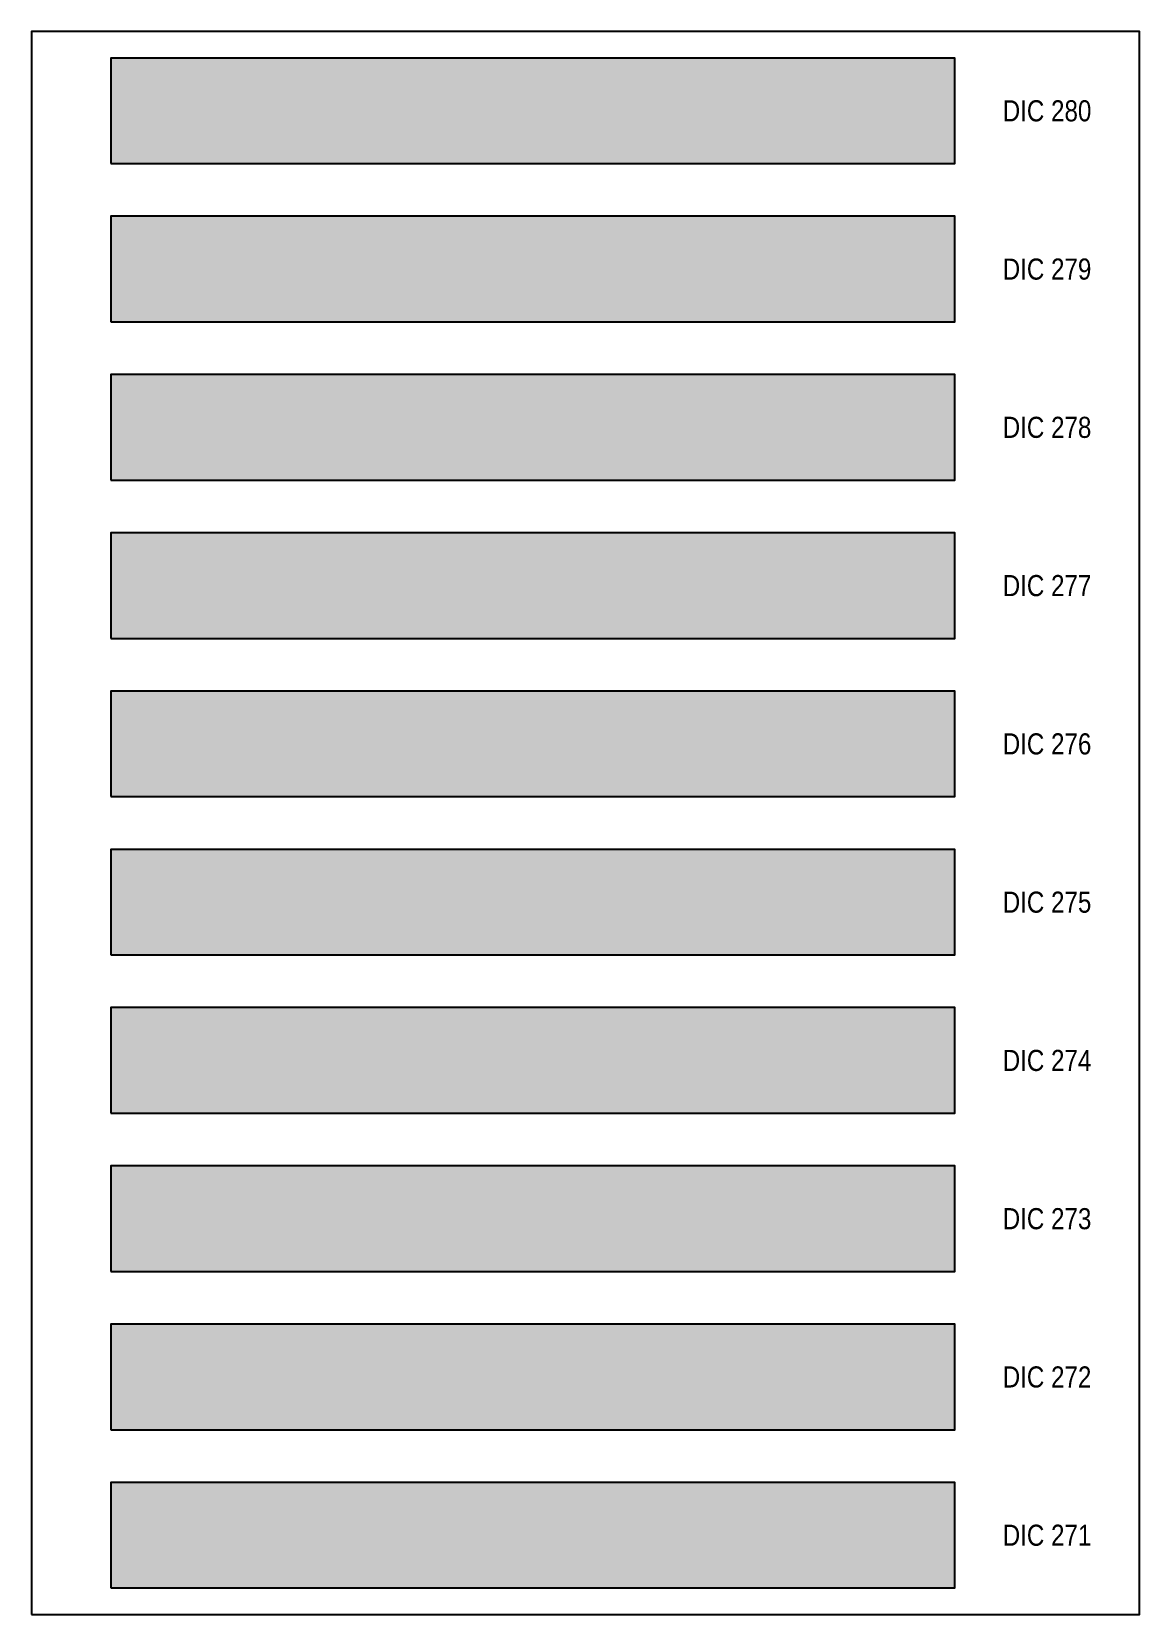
# Model space of a CAD drawing. Header units: millimetres. Extents: x -813692 to 807431, y 0 to 1813163.
# Drawn here: x 0 to 210, y 8100 to 8400 of the extents above; entities that cross this region are included whole.
import ezdxf
from ezdxf.enums import TextEntityAlignment as Align

# ---------------------------------------------------------------- set-up
doc = ezdxf.new("R2010")
doc.units = ezdxf.units.MM
doc.styles.get("Standard").update_dxf_attribs({"font": 'ARIALN.TTF'})

msp = doc.modelspace()

# ---------------------------------------------------------------- texts
at = {"layer": 'Defpoints', "color": 7, "ltscale": 100}
for s, p in [('DIC 280', (192.5, 8385)), ('DIC 280', (192.5, 8385)), ('DIC 279', (192.5, 8355)), ('DIC 279', (192.5, 8355)), ('DIC 278', (192.5, 8325)), ('DIC 278', (192.5, 8325)), ('DIC 277', (192.5, 8295)), ('DIC 277', (192.5, 8295)), ('DIC 276', (192.5, 8265)), ('DIC 276', (192.5, 8265)), ('DIC 275', (192.5, 8235)), ('DIC 275', (192.5, 8235)), ('DIC 274', (192.5, 8205)), ('DIC 274', (192.5, 8205)), ('DIC 273', (192.5, 8175)), ('DIC 273', (192.5, 8175)), ('DIC 272', (192.5, 8145)), ('DIC 272', (192.5, 8145)), ('DIC 271', (192.5, 8115)), ('DIC 271', (192.5, 8115))]:
    msp.add_text(s, height=4, dxfattribs=at).set_placement(p, align=Align.MIDDLE)

# ---------------------------------------------------------------- hatches: boundary and pattern name
at = {"layer": 'Defpoints', "ltscale": 100, "true_color": 0xca417c}
msp.add_hatch(color=243, dxfattribs=at).paths.add_polyline_path([(15, 8375), (175, 8375), (175, 8395), (15, 8395)])
msp.add_hatch(color=243, dxfattribs=at).paths.add_polyline_path([(15, 8375), (175, 8375), (175, 8395), (15, 8395)])
at = {"layer": 'Defpoints', "ltscale": 100, "true_color": 0xc33c75}
msp.add_hatch(color=243, dxfattribs=at).paths.add_polyline_path([(15, 8345), (175, 8345), (175, 8365), (15, 8365)])
msp.add_hatch(color=243, dxfattribs=at).paths.add_polyline_path([(15, 8345), (175, 8345), (175, 8365), (15, 8365)])
at = {"layer": 'Defpoints', "ltscale": 100, "true_color": 0xc54b73}
msp.add_hatch(color=243, dxfattribs=at).paths.add_polyline_path([(15, 8315), (175, 8315), (175, 8335), (15, 8335)])
msp.add_hatch(color=243, dxfattribs=at).paths.add_polyline_path([(15, 8315), (175, 8315), (175, 8335), (15, 8335)])
at = {"layer": 'Defpoints', "ltscale": 100, "true_color": 0xd04576}
msp.add_hatch(color=243, dxfattribs=at).paths.add_polyline_path([(15, 8285), (175, 8285), (175, 8305), (15, 8305)])
msp.add_hatch(color=243, dxfattribs=at).paths.add_polyline_path([(15, 8285), (175, 8285), (175, 8305), (15, 8305)])
at = {"layer": 'Defpoints', "ltscale": 100, "true_color": 0xdc4f8c}
msp.add_hatch(color=233, dxfattribs=at).paths.add_polyline_path([(15, 8255), (175, 8255), (175, 8275), (15, 8275)])
msp.add_hatch(color=233, dxfattribs=at).paths.add_polyline_path([(15, 8255), (175, 8255), (175, 8275), (15, 8275)])
at = {"layer": 'Defpoints', "ltscale": 100, "true_color": 0xea7d96}
msp.add_hatch(color=241, dxfattribs=at).paths.add_polyline_path([(15, 8225), (175, 8225), (175, 8245), (15, 8245)])
msp.add_hatch(color=241, dxfattribs=at).paths.add_polyline_path([(15, 8225), (175, 8225), (175, 8245), (15, 8245)])
at = {"layer": 'Defpoints', "ltscale": 100, "true_color": 0xea6f8c}
msp.add_hatch(color=11, dxfattribs=at).paths.add_polyline_path([(15, 8195), (175, 8195), (175, 8215), (15, 8215)])
msp.add_hatch(color=11, dxfattribs=at).paths.add_polyline_path([(15, 8195), (175, 8195), (175, 8215), (15, 8215)])
at = {"layer": 'Defpoints', "ltscale": 100, "true_color": 0x962549}
msp.add_hatch(color=247, dxfattribs=at).paths.add_polyline_path([(15, 8165), (175, 8165), (175, 8185), (15, 8185)])
msp.add_hatch(color=247, dxfattribs=at).paths.add_polyline_path([(15, 8165), (175, 8165), (175, 8185), (15, 8185)])
at = {"layer": 'Defpoints', "ltscale": 100, "true_color": 0xb65177}
msp.add_hatch(color=235, dxfattribs=at).paths.add_polyline_path([(15, 8135), (175, 8135), (175, 8155), (15, 8155)])
msp.add_hatch(color=235, dxfattribs=at).paths.add_polyline_path([(15, 8135), (175, 8135), (175, 8155), (15, 8155)])
at = {"layer": 'Defpoints', "ltscale": 100, "true_color": 0xaa1568}
msp.add_hatch(color=224, dxfattribs=at).paths.add_polyline_path([(15, 8105), (175, 8105), (175, 8125), (15, 8125)])
msp.add_hatch(color=224, dxfattribs=at).paths.add_polyline_path([(15, 8105), (175, 8105), (175, 8125), (15, 8125)])

# ---------------------------------------------------------------- linework, layer by layer
at = {"layer": 'Defpoints', "color": 7, "ltscale": 100}
msp.add_lwpolyline([(0, 8100), (210, 8100), (210, 8400), (0, 8400)], close=True, dxfattribs=at)
msp.add_lwpolyline([(0, 8100), (210, 8100), (210, 8400), (0, 8400)], close=True, dxfattribs=at)
at = {"layer": 'Defpoints', "color": 243, "ltscale": 100, "true_color": 0xca417c}
msp.add_lwpolyline([(15, 8375), (175, 8375), (175, 8395), (15, 8395)], close=True, dxfattribs=at)
msp.add_lwpolyline([(15, 8375), (175, 8375), (175, 8395), (15, 8395)], close=True, dxfattribs=at)
at = {"layer": 'Defpoints', "color": 243, "ltscale": 100, "true_color": 0xc33c75}
msp.add_lwpolyline([(15, 8345), (175, 8345), (175, 8365), (15, 8365)], close=True, dxfattribs=at)
msp.add_lwpolyline([(15, 8345), (175, 8345), (175, 8365), (15, 8365)], close=True, dxfattribs=at)
at = {"layer": 'Defpoints', "color": 243, "ltscale": 100, "true_color": 0xc54b73}
msp.add_lwpolyline([(15, 8315), (175, 8315), (175, 8335), (15, 8335)], close=True, dxfattribs=at)
msp.add_lwpolyline([(15, 8315), (175, 8315), (175, 8335), (15, 8335)], close=True, dxfattribs=at)
at = {"layer": 'Defpoints', "color": 243, "ltscale": 100, "true_color": 0xd04576}
msp.add_lwpolyline([(15, 8285), (175, 8285), (175, 8305), (15, 8305)], close=True, dxfattribs=at)
msp.add_lwpolyline([(15, 8285), (175, 8285), (175, 8305), (15, 8305)], close=True, dxfattribs=at)
at = {"layer": 'Defpoints', "color": 233, "ltscale": 100, "true_color": 0xdc4f8c}
msp.add_lwpolyline([(15, 8255), (175, 8255), (175, 8275), (15, 8275)], close=True, dxfattribs=at)
msp.add_lwpolyline([(15, 8255), (175, 8255), (175, 8275), (15, 8275)], close=True, dxfattribs=at)
at = {"layer": 'Defpoints', "color": 241, "ltscale": 100, "true_color": 0xea7d96}
msp.add_lwpolyline([(15, 8225), (175, 8225), (175, 8245), (15, 8245)], close=True, dxfattribs=at)
msp.add_lwpolyline([(15, 8225), (175, 8225), (175, 8245), (15, 8245)], close=True, dxfattribs=at)
at = {"layer": 'Defpoints', "color": 11, "ltscale": 100, "true_color": 0xea6f8c}
msp.add_lwpolyline([(15, 8195), (175, 8195), (175, 8215), (15, 8215)], close=True, dxfattribs=at)
msp.add_lwpolyline([(15, 8195), (175, 8195), (175, 8215), (15, 8215)], close=True, dxfattribs=at)
at = {"layer": 'Defpoints', "color": 247, "ltscale": 100, "true_color": 0x962549}
msp.add_lwpolyline([(15, 8165), (175, 8165), (175, 8185), (15, 8185)], close=True, dxfattribs=at)
msp.add_lwpolyline([(15, 8165), (175, 8165), (175, 8185), (15, 8185)], close=True, dxfattribs=at)
at = {"layer": 'Defpoints', "color": 235, "ltscale": 100, "true_color": 0xb65177}
msp.add_lwpolyline([(15, 8135), (175, 8135), (175, 8155), (15, 8155)], close=True, dxfattribs=at)
msp.add_lwpolyline([(15, 8135), (175, 8135), (175, 8155), (15, 8155)], close=True, dxfattribs=at)
at = {"layer": 'Defpoints', "color": 224, "ltscale": 100, "true_color": 0xaa1568}
msp.add_lwpolyline([(15, 8105), (175, 8105), (175, 8125), (15, 8125)], close=True, dxfattribs=at)
msp.add_lwpolyline([(15, 8105), (175, 8105), (175, 8125), (15, 8125)], close=True, dxfattribs=at)

msp.set_redraw_order([(e.dxf.handle, doc.entitydb.next_handle()) for e in msp.query("TEXT MTEXT ATTDEF DIMENSION ARC_DIMENSION")])  # texts and dimensions are drawn at this point

doc.saveas('drawing.dxf')
